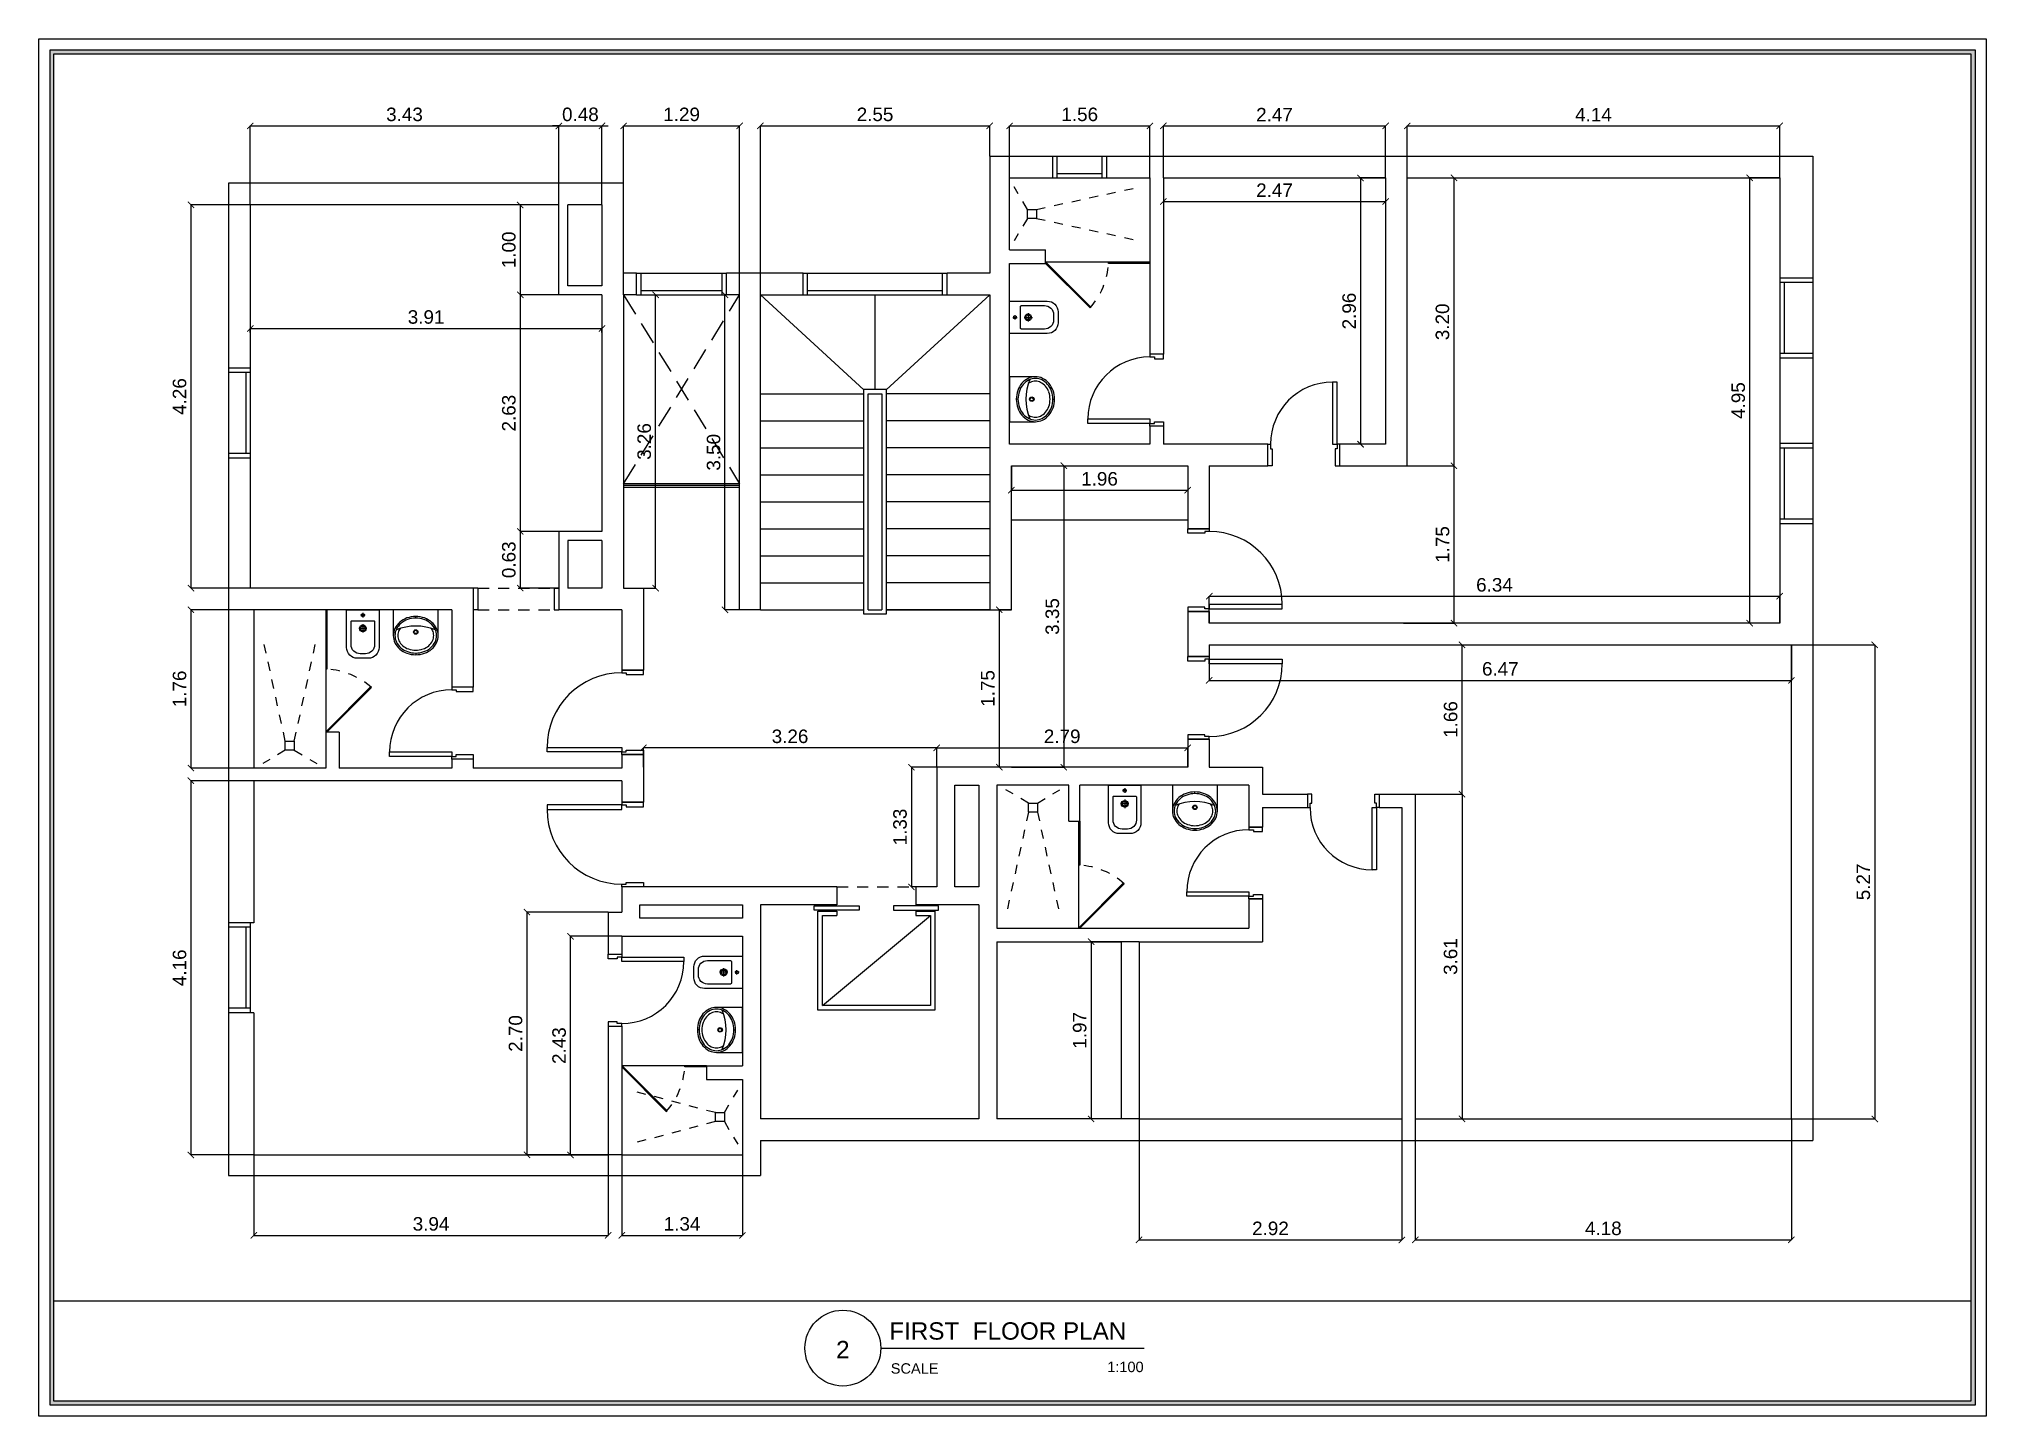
# Model space of a CAD drawing. Header units: inches. Extents: x 297.7 to 351.8, y -164.3 to -149.
# Drawn here: x 297.74 to 319.38, y -164.26 to -148.96 of the extents above; entities that cross this region are included whole.
import ezdxf
from ezdxf.enums import TextEntityAlignment as Align

# ---------------------------------------------------------------- set-up
doc = ezdxf.new("R2010")
doc.units = ezdxf.units.IN
doc.header["$MEASUREMENT"] = 0
doc.linetypes.add('HIDDEN', pattern=[0.375, 0.25, -0.125])
for name, color, linetype in [('A-FIXTURES', 15, 'Continuous'), ('A_DIM', 3, 'Continuous'), ('A_DOOR', 2, 'Continuous'), ('A_fixtures', 1, 'Continuous'), ('A_STAIR', 4, 'Continuous'), ('A_TEXT', 7, 'Continuous'), ('A_WALL', 7, 'Continuous'), ('A_WINDOW', 4, 'Continuous'), ('ara-TEXT', 172, 'Continuous'), ('TILTLE BLOCK_1', 7, 'Continuous')]:
    doc.layers.add(name, color=color, linetype=linetype)
doc.styles.add('ARIAL', font='arial.ttf')
doc.styles.get("Standard").update_dxf_attribs({"font": 'arial.ttf'})
doc.dimstyles.new('DIM VILLA', dxfattribs={"dimtxt": 0.15, "dimasz": 0.07, "dimexe": 0.18, "dimexo": 0.0625, "dimgap": 0.05, "dimtad": 1, "dimzin": 0, "dimdsep": 46, "dimtxsty": 'ARIAL', "dimblk": 'ARCHTICK', "dimcen": 0.09, "dimadec": 0, "dimazin": 0, "dimtfac": 1, "dimtix": 1, "dimtmove": 2, "dimatfit": 3, "dimfxl": 1, "dimtolj": 1, "dimtzin": 0, "dimarcsym": 0})

msp = doc.modelspace()

# ---------------------------------------------------------------- blocks, each defined once
blk = doc.blocks.new('*U401')
at = {"color": 4}
blk.add_lwpolyline([(0, 0), (-495, 495), (-503, 486), (-8, -8)], close=True, dxfattribs=at)
for points in [[(-1160, 0), (-700, 0)], [(-700, 0), (-700, -12)], [(-1160, -12), (-700, -12)]]:
    blk.add_lwpolyline(points, dxfattribs=at)
at = {"color": 8}
blk.add_lwpolyline([(-700, -12), (0, -12)], dxfattribs=at)
at = {"color": 4, "linetype": 'HIDDEN', "ltscale": 0.2}
blk.add_arc((107, -44), 808, 138.1486, 176.8514, dxfattribs=at)
blk = doc.blocks.new('A$Cc001395e')
at = {"layer": 'A_WALL', "color": 8, "linetype": 'HIDDEN', "ltscale": 0.3}
for p, q in [((-0.05, 0), (-0.3, -1.15)), ((0.05, 0), (0.3, -1.15))]:
    blk.add_line(p, q, dxfattribs=at)
for points in [[(-0.05, 0.1), (-0.3, 0.25)], [(0.05, 0.1), (0.3, 0.25)]]:
    blk.add_lwpolyline(points, dxfattribs=at)
blk.add_lwpolyline([(0.05, 0), (-0.05, 0), (-0.05, 0.1), (0.05, 0.1)], close=True, dxfattribs=at)
blk = doc.blocks.new('EVAKUO2')
at = {"layer": 'A-FIXTURES'}
for p, q in [((46, -207), (-46, -207)), ((25, -60), (-24, -60)), ((0, -35), (0, -85)), ((0, -161), (0, -254))]:
    blk.add_line(p, q, dxfattribs=at)
for points in [[(-180, -419), (-180, -7, -0.414214), (-173, 0), (173, 0, -0.414214), (180, -7), (180, -419, -0.414214), (60, -539), (-60, -539, -0.414214)], [(-130, -389), (-130, -132, -0.414214), (-120, -122), (120, -122, -0.414214), (130, -132), (130, -389, -0.414214), (30, -489), (-30, -489, -0.414214)]]:
    blk.add_lwpolyline(points, format="xyb", close=True, dxfattribs=at)
for centre, radius in [((0, -207), 37.5), ((0, -207), 26), ((0, -60), 17.5)]:
    blk.add_circle(centre, radius, dxfattribs=at)
blk = doc.blocks.new('JED-15018-A01-A-FP-TYP$0$lavator1')
blk.add_line((0, 6.125), (0, 6.875))
blk.add_lwpolyline([(0, -9.375), (0, -10.125)])
for radius in [1, 0.75]:
    blk.add_circle((0, 0), radius)
for centre, radius, start, end in [((-2.737545, -1.625), 7.262455, 154.019559, 180), ((-1.413985, -2.269984), 8.734806, 130.364537, 154.019559), ((-2.737545, -1.625), 6.512455, 154.019559, 180), ((0, -20.130179), 22.755179, 67.382743, 112.617257), ((-1.413985, -2.269984), 7.984806, 130.364537, 154.019559), ((-2.737545, -1.625), 5.262455, 154.019559, 180), ((-1.413985, -2.269984), 6.734806, 145.653193, 154.019559), ((-0.557103, -3.278081), 10.057872, 109.396225, 130.364537), ((-0.557103, -3.278081), 9.307872, 109.396225, 130.364537), ((0, -4.860392), 11.735392, 90, 109.396225), ((0, -4.860392), 10.985392, 90, 109.396225), ((0, -4.860392), 11.735392, 70.603775, 90), ((0, -4.860392), 10.985392, 70.603775, 90), ((0.557103, -3.278081), 9.307872, 49.635463, 70.603775), ((0.557103, -3.278081), 10.057872, 49.635463, 70.603775), ((1.413985, -2.269984), 7.984806, 25.980441, 49.635463), ((1.413985, -2.269984), 6.734806, 25.980441, 34.346807), ((1.413985, -2.269984), 8.734806, 25.980441, 49.635463), ((2.737545, -1.625), 5.262455, 0, 25.980441), ((2.737545, -1.625), 6.512455, 0, 25.980441), ((2.737545, -1.625), 7.262455, 0, 25.980441), ((-2.737545, -1.625), 7.262455, 180, 205.980441), ((-1.413985, -0.980016), 8.734806, 205.980441, 229.635463), ((-2.737545, -1.625), 6.512455, 180, 205.980441), ((-1.413985, -0.980016), 7.984806, 205.980441, 229.635463), ((-2.737545, -1.625), 5.262455, 180, 205.980441), ((-1.413985, -0.980016), 6.734806, 205.980441, 229.635463), ((-0.557103, 0.028081), 10.057872, 229.635463, 250.603775), ((-0.557103, 0.028081), 9.307872, 229.635463, 250.603775), ((-0.557103, 0.028081), 8.057872, 229.635463, 250.603775), ((0, 1.610392), 9.735392, 250.603775, 270), ((-0.046184, 1.610392), 9.735392, 270, 289.396225), ((0.557103, 0.028081), 8.057872, 289.396225, 310.364537), ((0.557103, 0.028081), 9.307872, 289.396225, 310.364537), ((0.557103, 0.028081), 10.057872, 289.396225, 310.364537), ((1.413985, -0.980016), 6.734806, 310.364537, 334.019559), ((1.413985, -0.980016), 7.984806, 310.364537, 334.019559), ((1.413985, -0.980016), 8.734806, 310.364537, 334.019559), ((2.737545, -1.625), 5.262455, 334.019559, 0), ((2.737545, -1.625), 6.512455, 334.019559, 0), ((2.737545, -1.625), 7.262455, 334.019559, 0), ((0, 1.610392), 11.735392, 250.603775, 270), ((0, 1.610392), 10.985392, 250.603775, 270), ((0, 1.610392), 10.985392, 270, 289.396225), ((0, 1.610392), 11.735392, 270, 289.396225)]:
    blk.add_arc(centre, radius, start, end)
blk = doc.blocks.new('A$C1c79727f')
at = {"layer": 'A-FIXTURES'}
blk.add_lwpolyline([(0.287, 0.25), (0, 0.25), (0, -0.25), (0.287, -0.25)], dxfattribs=at)
at = {"layer": 'A-FIXTURES', "xscale": 0.02500000000011639, "yscale": 0.02500000000011639, "zscale": 0.02500000000011639, "rotation": 90}
blk.add_blockref('JED-15018-A01-A-FP-TYP$0$lavator1', (0.247, 0), dxfattribs=at)
blk = doc.blocks.new('*U402')
at = {"color": 4}
blk.add_lwpolyline([(0, 0), (-495, 495), (-503, 486), (-8, -8)], close=True, dxfattribs=at)
for points in [[(-1360, 0), (-700, 0)], [(-700, 0), (-700, -12)], [(-1360, -12), (-700, -12)]]:
    blk.add_lwpolyline(points, dxfattribs=at)
at = {"color": 8}
blk.add_lwpolyline([(-700, -12), (0, -12)], dxfattribs=at)
at = {"color": 4, "linetype": 'HIDDEN', "ltscale": 0.2}
blk.add_arc((107, -44), 808, 138.1486, 176.8514, dxfattribs=at)
blk = doc.blocks.new('*U403')
at = {"color": 4}
blk.add_lwpolyline([(0, 0), (-495, 495), (-503, 486), (-8, -8)], close=True, dxfattribs=at)
for points in [[(-1190, 0), (-700, 0)], [(-700, 0), (-700, -12)], [(-1190, -12), (-700, -12)]]:
    blk.add_lwpolyline(points, dxfattribs=at)
at = {"color": 8}
blk.add_lwpolyline([(-700, -12), (0, -12)], dxfattribs=at)
at = {"color": 4, "linetype": 'HIDDEN', "ltscale": 0.2}
blk.add_arc((107, -44), 808, 138.1486, 176.8514, dxfattribs=at)
blk = doc.blocks.new('_ArchTick')
at = {"color": 0, "linetype": 'ByBlock', "const_width": 0.15}
blk.add_lwpolyline([(-0.5, -0.5), (0.5, 0.5)], dxfattribs=at)
blk = doc.blocks.new('*D404')
at = {"layer": 'A_DIM', "color": 45, "lineweight": -2}
for p, q in [((300.088, -150.801), (300.088, -149.923)), ((300.088, -149.923), (303.518, -149.923)), ((303.518, -150.801), (303.518, -149.923))]:
    blk.add_line(p, q, dxfattribs=at)
at = {"layer": 'Defpoints', "color": 0}
for p in [(303.518, -149.923), (300.088, -150.801), (303.518, -150.801)]:
    blk.add_point(p, dxfattribs=at)
at = {"layer": 'A_DIM', "color": 45, "lineweight": -2, "xscale": 0.07, "yscale": 0.07, "zscale": 0.07, "rotation": 180}
blk.add_blockref('_ArchTick', (300.088, -149.923), dxfattribs=at)
at = {"layer": 'A_DIM', "color": 45, "lineweight": -2, "xscale": 0.07, "yscale": 0.07, "zscale": 0.07}
blk.add_blockref('_ArchTick', (303.518, -149.923), dxfattribs=at)
at = {"layer": 'A_DIM', "insert": (301.803, -149.796), "char_height": 0.15, "attachment_point": 5, "style": 'ARIAL'}
blk.add_mtext('\\A1;3.43', dxfattribs=at)
blk = doc.blocks.new('*D405')
at = {"layer": 'A_DIM', "color": 45, "lineweight": -2}
for p, q in [((303.518, -149.923), (303.448, -149.923)), ((303.518, -150.801), (303.518, -149.923)), ((303.518, -149.923), (303.998, -149.923)), ((303.998, -150.801), (303.998, -149.923)), ((303.998, -149.923), (304.068, -149.923))]:
    blk.add_line(p, q, dxfattribs=at)
at = {"layer": 'Defpoints', "color": 0}
for p in [(303.998, -149.923), (303.518, -150.801), (303.998, -150.801)]:
    blk.add_point(p, dxfattribs=at)
at = {"layer": 'A_DIM', "color": 45, "lineweight": -2, "xscale": 0.07, "yscale": 0.07, "zscale": 0.07}
blk.add_blockref('_ArchTick', (303.518, -149.923), dxfattribs=at)
at = {"layer": 'A_DIM', "color": 45, "lineweight": -2, "xscale": 0.07, "yscale": 0.07, "zscale": 0.07, "rotation": 180}
blk.add_blockref('_ArchTick', (303.998, -149.923), dxfattribs=at)
at = {"layer": 'A_DIM', "insert": (303.758, -149.796), "char_height": 0.15, "attachment_point": 5, "style": 'ARIAL'}
blk.add_mtext('\\A1;0.48', dxfattribs=at)
blk = doc.blocks.new('*D406')
at = {"layer": 'A_DIM', "color": 45, "lineweight": -2}
for p, q in [((303.518, -150.801), (303.089, -150.801)), ((303.089, -150.801), (303.089, -151.801)), ((303.518, -151.801), (303.089, -151.801))]:
    blk.add_line(p, q, dxfattribs=at)
at = {"layer": 'Defpoints', "color": 0}
for p in [(303.518, -150.801), (303.089, -151.801), (303.518, -151.801)]:
    blk.add_point(p, dxfattribs=at)
at = {"layer": 'A_DIM', "color": 45, "lineweight": -2, "xscale": 0.07, "yscale": 0.07, "zscale": 0.07}
for p, rotation in [((303.089, -150.801), 90), ((303.089, -151.801), 270)]:
    blk.add_blockref('_ArchTick', p, dxfattribs=dict(at, rotation=rotation))
at = {"layer": 'A_DIM', "insert": (302.963, -151.301), "char_height": 0.15, "attachment_point": 5, "rotation": 90, "style": 'ARIAL'}
blk.add_mtext('\\A1;1.00', dxfattribs=at)
blk = doc.blocks.new('*D407')
at = {"layer": 'A_DIM', "color": 45, "lineweight": -2}
for p, q in [((303.518, -151.801), (303.089, -151.801)), ((303.089, -151.801), (303.089, -154.431)), ((303.518, -154.431), (303.089, -154.431))]:
    blk.add_line(p, q, dxfattribs=at)
at = {"layer": 'Defpoints', "color": 0}
for p in [(303.518, -151.801), (303.089, -154.431), (303.518, -154.431)]:
    blk.add_point(p, dxfattribs=at)
at = {"layer": 'A_DIM', "color": 45, "lineweight": -2, "xscale": 0.07, "yscale": 0.07, "zscale": 0.07}
for p, rotation in [((303.089, -151.801), 90), ((303.089, -154.431), 270)]:
    blk.add_blockref('_ArchTick', p, dxfattribs=dict(at, rotation=rotation))
at = {"layer": 'A_DIM', "insert": (302.963, -153.116), "char_height": 0.15, "attachment_point": 5, "rotation": 90, "style": 'ARIAL'}
blk.add_mtext('\\A1;2.63', dxfattribs=at)
blk = doc.blocks.new('*D408')
at = {"layer": 'A_DIM', "color": 45, "lineweight": -2}
for p, q in [((303.518, -154.431), (303.089, -154.431)), ((303.089, -154.431), (303.089, -155.061)), ((303.518, -155.061), (303.089, -155.061))]:
    blk.add_line(p, q, dxfattribs=at)
at = {"layer": 'Defpoints', "color": 0}
for p in [(303.518, -154.431), (303.089, -155.061), (303.518, -155.061)]:
    blk.add_point(p, dxfattribs=at)
at = {"layer": 'A_DIM', "color": 45, "lineweight": -2, "xscale": 0.07, "yscale": 0.07, "zscale": 0.07}
for p, rotation in [((303.089, -154.431), 90), ((303.089, -155.061), 270)]:
    blk.add_blockref('_ArchTick', p, dxfattribs=dict(at, rotation=rotation))
at = {"layer": 'A_DIM', "insert": (302.963, -154.746), "char_height": 0.15, "attachment_point": 5, "rotation": 90, "style": 'ARIAL'}
blk.add_mtext('\\A1;0.63', dxfattribs=at)
blk = doc.blocks.new('*D409')
at = {"layer": 'A_DIM', "color": 45, "lineweight": -2}
for p, q in [((300.088, -152.221), (300.088, -152.175)), ((300.088, -152.175), (303.998, -152.175)), ((303.998, -152.221), (303.998, -152.175))]:
    blk.add_line(p, q, dxfattribs=at)
at = {"layer": 'Defpoints', "color": 0}
for p in [(300.088, -152.221), (303.998, -152.175), (303.998, -152.221)]:
    blk.add_point(p, dxfattribs=at)
at = {"layer": 'A_DIM', "color": 45, "lineweight": -2, "xscale": 0.07, "yscale": 0.07, "zscale": 0.07, "rotation": 180}
blk.add_blockref('_ArchTick', (300.088, -152.175), dxfattribs=at)
at = {"layer": 'A_DIM', "color": 45, "lineweight": -2, "xscale": 0.07, "yscale": 0.07, "zscale": 0.07}
blk.add_blockref('_ArchTick', (303.998, -152.175), dxfattribs=at)
at = {"layer": 'A_DIM', "insert": (302.043, -152.048), "char_height": 0.15, "attachment_point": 5, "style": 'ARIAL'}
blk.add_mtext('\\A1;3.91', dxfattribs=at)
blk = doc.blocks.new('*D410')
at = {"layer": 'A_DIM', "color": 45, "lineweight": -2}
for p, q in [((300.088, -150.801), (299.429, -150.801)), ((299.429, -150.801), (299.429, -155.061)), ((300.088, -155.061), (299.429, -155.061))]:
    blk.add_line(p, q, dxfattribs=at)
at = {"layer": 'Defpoints', "color": 0}
for p in [(300.088, -150.801), (299.429, -155.061), (300.088, -155.061)]:
    blk.add_point(p, dxfattribs=at)
at = {"layer": 'A_DIM', "color": 45, "lineweight": -2, "xscale": 0.07, "yscale": 0.07, "zscale": 0.07}
for p, rotation in [((299.429, -150.801), 90), ((299.429, -155.061), 270)]:
    blk.add_blockref('_ArchTick', p, dxfattribs=dict(at, rotation=rotation))
at = {"layer": 'A_DIM', "insert": (299.303, -152.931), "char_height": 0.15, "attachment_point": 5, "rotation": 90, "style": 'ARIAL'}
blk.add_mtext('\\A1;4.26', dxfattribs=at)
blk = doc.blocks.new('*D411')
at = {"layer": 'A_DIM', "color": 45, "lineweight": -2}
for p, q in [((300.128, -155.301), (299.429, -155.301)), ((299.429, -155.301), (299.429, -157.061)), ((300.128, -157.061), (299.429, -157.061))]:
    blk.add_line(p, q, dxfattribs=at)
at = {"layer": 'Defpoints', "color": 0}
for p in [(300.128, -155.301), (299.429, -157.061), (300.128, -157.061)]:
    blk.add_point(p, dxfattribs=at)
at = {"layer": 'A_DIM', "color": 45, "lineweight": -2, "xscale": 0.07, "yscale": 0.07, "zscale": 0.07}
for p, rotation in [((299.429, -155.301), 90), ((299.429, -157.061), 270)]:
    blk.add_blockref('_ArchTick', p, dxfattribs=dict(at, rotation=rotation))
at = {"layer": 'A_DIM', "insert": (299.303, -156.181), "char_height": 0.15, "attachment_point": 5, "rotation": 90, "style": 'ARIAL'}
blk.add_mtext('\\A1;1.76', dxfattribs=at)
blk = doc.blocks.new('*D412')
at = {"layer": 'A_DIM', "color": 45, "lineweight": -2}
for p, q in [((300.128, -157.201), (299.429, -157.201)), ((299.429, -157.201), (299.429, -161.361)), ((300.128, -161.361), (299.429, -161.361))]:
    blk.add_line(p, q, dxfattribs=at)
at = {"layer": 'Defpoints', "color": 0}
for p in [(300.128, -157.201), (299.429, -161.361), (300.128, -161.361)]:
    blk.add_point(p, dxfattribs=at)
at = {"layer": 'A_DIM', "color": 45, "lineweight": -2, "xscale": 0.07, "yscale": 0.07, "zscale": 0.07}
for p, rotation in [((299.429, -157.201), 90), ((299.429, -161.361), 270)]:
    blk.add_blockref('_ArchTick', p, dxfattribs=dict(at, rotation=rotation))
at = {"layer": 'A_DIM', "insert": (299.303, -159.281), "char_height": 0.15, "attachment_point": 5, "rotation": 90, "style": 'ARIAL'}
blk.add_mtext('\\A1;4.16', dxfattribs=at)
blk = doc.blocks.new('*D413')
at = {"layer": 'A_DIM', "color": 45, "lineweight": -2}
for p, q in [((300.128, -161.361), (300.128, -162.255)), ((304.068, -161.361), (304.068, -162.255)), ((300.128, -162.255), (304.068, -162.255))]:
    blk.add_line(p, q, dxfattribs=at)
at = {"layer": 'Defpoints', "color": 0}
for p in [(300.128, -161.361), (304.068, -161.361), (304.068, -162.255)]:
    blk.add_point(p, dxfattribs=at)
at = {"layer": 'A_DIM', "color": 45, "lineweight": -2, "xscale": 0.07, "yscale": 0.07, "zscale": 0.07, "rotation": 180}
blk.add_blockref('_ArchTick', (300.128, -162.255), dxfattribs=at)
at = {"layer": 'A_DIM', "color": 45, "lineweight": -2, "xscale": 0.07, "yscale": 0.07, "zscale": 0.07}
blk.add_blockref('_ArchTick', (304.068, -162.255), dxfattribs=at)
at = {"layer": 'A_DIM', "insert": (302.098, -162.128), "char_height": 0.15, "attachment_point": 5, "style": 'ARIAL'}
blk.add_mtext('\\A1;3.94', dxfattribs=at)
blk = doc.blocks.new('*U414')
at = {"color": 4}
blk.add_lwpolyline([(0, 0), (-495, 495), (-503, 486), (-8, -8)], close=True, dxfattribs=at)
for points in [[(-940, 0), (-700, 0)], [(-700, 0), (-700, -12)], [(-940, -12), (-700, -12)]]:
    blk.add_lwpolyline(points, dxfattribs=at)
at = {"color": 8}
blk.add_lwpolyline([(-700, -12), (0, -12)], dxfattribs=at)
at = {"color": 4, "linetype": 'HIDDEN', "ltscale": 0.2}
blk.add_arc((107, -44), 808, 138.1486, 176.8514, dxfattribs=at)
blk = doc.blocks.new('*D415')
at = {"layer": 'A_DIM', "color": 45, "lineweight": -2}
for p, q in [((304.218, -161.361), (304.218, -162.255)), ((305.558, -161.361), (305.558, -162.255)), ((304.218, -162.255), (305.558, -162.255))]:
    blk.add_line(p, q, dxfattribs=at)
at = {"layer": 'Defpoints', "color": 0}
for p in [(304.218, -161.361), (305.558, -161.361), (305.558, -162.255)]:
    blk.add_point(p, dxfattribs=at)
at = {"layer": 'A_DIM', "color": 45, "lineweight": -2, "xscale": 0.07, "yscale": 0.07, "zscale": 0.07, "rotation": 180}
blk.add_blockref('_ArchTick', (304.218, -162.255), dxfattribs=at)
at = {"layer": 'A_DIM', "color": 45, "lineweight": -2, "xscale": 0.07, "yscale": 0.07, "zscale": 0.07}
blk.add_blockref('_ArchTick', (305.558, -162.255), dxfattribs=at)
at = {"layer": 'A_DIM', "insert": (304.888, -162.128), "char_height": 0.15, "attachment_point": 5, "style": 'ARIAL'}
blk.add_mtext('\\A1;1.34', dxfattribs=at)
blk = doc.blocks.new('*D416')
at = {"layer": 'A_DIM', "color": 45, "lineweight": -2}
for p, q in [((309.968, -158.991), (309.434, -158.991)), ((309.434, -158.991), (309.434, -160.961)), ((309.968, -160.961), (309.434, -160.961))]:
    blk.add_line(p, q, dxfattribs=at)
at = {"layer": 'Defpoints', "color": 0}
for p in [(309.968, -158.991), (309.434, -160.961), (309.968, -160.961)]:
    blk.add_point(p, dxfattribs=at)
at = {"layer": 'A_DIM', "color": 45, "lineweight": -2, "xscale": 0.07, "yscale": 0.07, "zscale": 0.07}
for p, rotation in [((309.434, -158.991), 90), ((309.434, -160.961), 270)]:
    blk.add_blockref('_ArchTick', p, dxfattribs=dict(at, rotation=rotation))
at = {"layer": 'A_DIM', "insert": (309.308, -159.976), "char_height": 0.15, "attachment_point": 5, "rotation": 90, "style": 'ARIAL'}
blk.add_mtext('\\A1;1.97', dxfattribs=at)
blk = doc.blocks.new('*D417')
at = {"layer": 'A_DIM', "color": 45, "lineweight": -2}
for p, q in [((309.968, -160.961), (309.968, -162.305)), ((312.888, -160.961), (312.888, -162.305)), ((309.968, -162.305), (312.888, -162.305))]:
    blk.add_line(p, q, dxfattribs=at)
at = {"layer": 'Defpoints', "color": 0}
for p in [(309.968, -160.961), (312.888, -160.961), (312.888, -162.305)]:
    blk.add_point(p, dxfattribs=at)
at = {"layer": 'A_DIM', "color": 45, "lineweight": -2, "xscale": 0.07, "yscale": 0.07, "zscale": 0.07, "rotation": 180}
blk.add_blockref('_ArchTick', (309.968, -162.305), dxfattribs=at)
at = {"layer": 'A_DIM', "color": 45, "lineweight": -2, "xscale": 0.07, "yscale": 0.07, "zscale": 0.07}
blk.add_blockref('_ArchTick', (312.888, -162.305), dxfattribs=at)
at = {"layer": 'A_DIM', "insert": (311.428, -162.178), "char_height": 0.15, "attachment_point": 5, "style": 'ARIAL'}
blk.add_mtext('\\A1;2.92', dxfattribs=at)
blk = doc.blocks.new('*D418')
at = {"layer": 'A_DIM', "color": 45, "lineweight": -2}
for p, q in [((313.038, -160.961), (313.038, -162.305)), ((317.218, -160.961), (317.218, -162.305)), ((313.038, -162.305), (317.218, -162.305))]:
    blk.add_line(p, q, dxfattribs=at)
at = {"layer": 'Defpoints', "color": 0}
for p in [(313.038, -160.961), (317.218, -160.961), (317.218, -162.305)]:
    blk.add_point(p, dxfattribs=at)
at = {"layer": 'A_DIM', "color": 45, "lineweight": -2, "xscale": 0.07, "yscale": 0.07, "zscale": 0.07, "rotation": 180}
blk.add_blockref('_ArchTick', (313.038, -162.305), dxfattribs=at)
at = {"layer": 'A_DIM', "color": 45, "lineweight": -2, "xscale": 0.07, "yscale": 0.07, "zscale": 0.07}
blk.add_blockref('_ArchTick', (317.218, -162.305), dxfattribs=at)
at = {"layer": 'A_DIM', "insert": (315.128, -162.178), "char_height": 0.15, "attachment_point": 5, "style": 'ARIAL'}
blk.add_mtext('\\A1;4.18', dxfattribs=at)
blk = doc.blocks.new('*D419')
at = {"layer": 'A_DIM', "color": 45, "lineweight": -2}
for p, q in [((317.218, -155.691), (318.145, -155.691)), ((318.145, -155.691), (318.145, -160.961)), ((317.218, -160.961), (318.145, -160.961))]:
    blk.add_line(p, q, dxfattribs=at)
at = {"layer": 'Defpoints', "color": 0}
for p in [(317.218, -155.691), (317.218, -160.961), (318.145, -160.961)]:
    blk.add_point(p, dxfattribs=at)
at = {"layer": 'A_DIM', "color": 45, "lineweight": -2, "xscale": 0.07, "yscale": 0.07, "zscale": 0.07}
for p, rotation in [((318.145, -155.691), 90), ((318.145, -160.961), 270)]:
    blk.add_blockref('_ArchTick', p, dxfattribs=dict(at, rotation=rotation))
at = {"layer": 'A_DIM', "insert": (318.018, -158.326), "char_height": 0.15, "attachment_point": 5, "rotation": 90, "style": 'ARIAL'}
blk.add_mtext('\\A1;5.27', dxfattribs=at)
blk = doc.blocks.new('*D420')
at = {"layer": 'A_DIM', "color": 45, "lineweight": -2}
for p, q in [((313.038, -155.691), (313.557, -155.691)), ((313.557, -157.351), (313.557, -155.691)), ((313.038, -157.351), (313.557, -157.351))]:
    blk.add_line(p, q, dxfattribs=at)
at = {"layer": 'Defpoints', "color": 0}
for p in [(313.038, -155.691), (313.557, -155.691), (313.038, -157.351)]:
    blk.add_point(p, dxfattribs=at)
at = {"layer": 'A_DIM', "color": 45, "lineweight": -2, "xscale": 0.07, "yscale": 0.07, "zscale": 0.07}
for p, rotation in [((313.557, -155.691), 90), ((313.557, -157.351), 270)]:
    blk.add_blockref('_ArchTick', p, dxfattribs=dict(at, rotation=rotation))
at = {"layer": 'A_DIM', "insert": (313.431, -156.521), "char_height": 0.15, "attachment_point": 5, "rotation": 90, "style": 'ARIAL'}
blk.add_mtext('\\A1;1.66', dxfattribs=at)
blk = doc.blocks.new('*D421')
at = {"layer": 'A_DIM', "color": 45, "lineweight": -2}
for p, q in [((313.038, -157.351), (313.557, -157.351)), ((313.557, -157.351), (313.557, -160.961)), ((313.038, -160.961), (313.557, -160.961))]:
    blk.add_line(p, q, dxfattribs=at)
at = {"layer": 'Defpoints', "color": 0}
for p in [(313.038, -157.351), (313.038, -160.961), (313.557, -160.961)]:
    blk.add_point(p, dxfattribs=at)
at = {"layer": 'A_DIM', "color": 45, "lineweight": -2, "xscale": 0.07, "yscale": 0.07, "zscale": 0.07}
for p, rotation in [((313.557, -157.351), 90), ((313.557, -160.961), 270)]:
    blk.add_blockref('_ArchTick', p, dxfattribs=dict(at, rotation=rotation))
at = {"layer": 'A_DIM', "insert": (313.43, -159.156), "char_height": 0.15, "attachment_point": 5, "rotation": 90, "style": 'ARIAL'}
blk.add_mtext('\\A1;3.61', dxfattribs=at)
blk = doc.blocks.new('*D422')
at = {"layer": 'A_DIM', "color": 45, "lineweight": -2}
for p, q in [((308.528, -150.501), (308.528, -149.923)), ((308.528, -149.923), (310.088, -149.923)), ((310.088, -150.501), (310.088, -149.923))]:
    blk.add_line(p, q, dxfattribs=at)
at = {"layer": 'Defpoints', "color": 0}
for p in [(310.088, -149.923), (308.528, -150.501), (310.088, -150.501)]:
    blk.add_point(p, dxfattribs=at)
at = {"layer": 'A_DIM', "color": 45, "lineweight": -2, "xscale": 0.07, "yscale": 0.07, "zscale": 0.07, "rotation": 180}
blk.add_blockref('_ArchTick', (308.528, -149.923), dxfattribs=at)
at = {"layer": 'A_DIM', "color": 45, "lineweight": -2, "xscale": 0.07, "yscale": 0.07, "zscale": 0.07}
blk.add_blockref('_ArchTick', (310.088, -149.923), dxfattribs=at)
at = {"layer": 'A_DIM', "insert": (309.308, -149.796), "char_height": 0.15, "attachment_point": 5, "style": 'ARIAL'}
blk.add_mtext('\\A1;1.56', dxfattribs=at)
blk = doc.blocks.new('*D423')
at = {"layer": 'A_DIM', "color": 45, "lineweight": -2}
for p, q in [((304.238, -151.801), (304.238, -149.923)), ((304.238, -149.923), (305.528, -149.923)), ((305.528, -151.801), (305.528, -149.923))]:
    blk.add_line(p, q, dxfattribs=at)
at = {"layer": 'Defpoints', "color": 0}
for p in [(305.528, -149.923), (304.238, -151.801), (305.528, -151.801)]:
    blk.add_point(p, dxfattribs=at)
at = {"layer": 'A_DIM', "color": 45, "lineweight": -2, "xscale": 0.07, "yscale": 0.07, "zscale": 0.07, "rotation": 180}
blk.add_blockref('_ArchTick', (304.238, -149.923), dxfattribs=at)
at = {"layer": 'A_DIM', "color": 45, "lineweight": -2, "xscale": 0.07, "yscale": 0.07, "zscale": 0.07}
blk.add_blockref('_ArchTick', (305.528, -149.923), dxfattribs=at)
at = {"layer": 'A_DIM', "insert": (304.883, -149.796), "char_height": 0.15, "attachment_point": 5, "style": 'ARIAL'}
blk.add_mtext('\\A1;1.29', dxfattribs=at)
blk = doc.blocks.new('*D424')
at = {"layer": 'A_DIM', "color": 45, "lineweight": -2}
for p, q in [((305.758, -151.801), (305.758, -149.923)), ((305.758, -149.923), (308.308, -149.923)), ((308.308, -150.261), (308.308, -149.923))]:
    blk.add_line(p, q, dxfattribs=at)
at = {"layer": 'Defpoints', "color": 0}
for p in [(308.308, -149.923), (308.308, -150.261), (305.758, -151.801)]:
    blk.add_point(p, dxfattribs=at)
at = {"layer": 'A_DIM', "color": 45, "lineweight": -2, "xscale": 0.07, "yscale": 0.07, "zscale": 0.07, "rotation": 180}
blk.add_blockref('_ArchTick', (305.758, -149.923), dxfattribs=at)
at = {"layer": 'A_DIM', "color": 45, "lineweight": -2, "xscale": 0.07, "yscale": 0.07, "zscale": 0.07}
blk.add_blockref('_ArchTick', (308.308, -149.923), dxfattribs=at)
at = {"layer": 'A_DIM', "insert": (307.033, -149.796), "char_height": 0.15, "attachment_point": 5, "style": 'ARIAL'}
blk.add_mtext('\\A1;2.55', dxfattribs=at)
blk = doc.blocks.new('*D425')
at = {"layer": 'A_DIM', "color": 45, "lineweight": -2}
for p, q in [((310.238, -150.501), (310.238, -149.923)), ((310.238, -149.923), (312.708, -149.923)), ((312.708, -150.501), (312.708, -149.923))]:
    blk.add_line(p, q, dxfattribs=at)
at = {"layer": 'Defpoints', "color": 0}
for p in [(312.708, -149.923), (310.238, -150.501), (312.708, -150.501)]:
    blk.add_point(p, dxfattribs=at)
at = {"layer": 'A_DIM', "color": 45, "lineweight": -2, "xscale": 0.07, "yscale": 0.07, "zscale": 0.07, "rotation": 180}
blk.add_blockref('_ArchTick', (310.238, -149.923), dxfattribs=at)
at = {"layer": 'A_DIM', "color": 45, "lineweight": -2, "xscale": 0.07, "yscale": 0.07, "zscale": 0.07}
blk.add_blockref('_ArchTick', (312.708, -149.923), dxfattribs=at)
at = {"layer": 'A_DIM', "insert": (311.473, -149.798), "char_height": 0.15, "attachment_point": 5, "style": 'ARIAL'}
blk.add_mtext('\\A1;2.47', dxfattribs=at)
blk = doc.blocks.new('*D426')
at = {"layer": 'A_DIM', "color": 45, "lineweight": -2}
for p, q in [((312.948, -150.501), (312.948, -149.923)), ((312.948, -149.923), (317.088, -149.923)), ((317.088, -150.501), (317.088, -149.923))]:
    blk.add_line(p, q, dxfattribs=at)
at = {"layer": 'Defpoints', "color": 0}
for p in [(317.088, -149.923), (312.948, -150.501), (317.088, -150.501)]:
    blk.add_point(p, dxfattribs=at)
at = {"layer": 'A_DIM', "color": 45, "lineweight": -2, "xscale": 0.07, "yscale": 0.07, "zscale": 0.07, "rotation": 180}
blk.add_blockref('_ArchTick', (312.948, -149.923), dxfattribs=at)
at = {"layer": 'A_DIM', "color": 45, "lineweight": -2, "xscale": 0.07, "yscale": 0.07, "zscale": 0.07}
blk.add_blockref('_ArchTick', (317.088, -149.923), dxfattribs=at)
at = {"layer": 'A_DIM', "insert": (315.018, -149.798), "char_height": 0.15, "attachment_point": 5, "style": 'ARIAL'}
blk.add_mtext('\\A1;4.14', dxfattribs=at)
blk = doc.blocks.new('*D427')
at = {"layer": 'A_DIM', "color": 45, "lineweight": -2}
for p, q in [((312.948, -150.501), (313.467, -150.501)), ((313.467, -150.501), (313.467, -153.701)), ((312.948, -153.701), (313.467, -153.701))]:
    blk.add_line(p, q, dxfattribs=at)
at = {"layer": 'Defpoints', "color": 0}
for p in [(312.948, -150.501), (312.948, -153.701), (313.467, -153.701)]:
    blk.add_point(p, dxfattribs=at)
at = {"layer": 'A_DIM', "color": 45, "lineweight": -2, "xscale": 0.07, "yscale": 0.07, "zscale": 0.07}
for p, rotation in [((313.467, -150.501), 90), ((313.467, -153.701), 270)]:
    blk.add_blockref('_ArchTick', p, dxfattribs=dict(at, rotation=rotation))
at = {"layer": 'A_DIM', "insert": (313.34, -152.101), "char_height": 0.15, "attachment_point": 5, "rotation": 90, "style": 'ARIAL'}
blk.add_mtext('\\A1;3.20', dxfattribs=at)
blk = doc.blocks.new('*D428')
at = {"layer": 'A_DIM', "color": 45, "lineweight": -2}
for p, q in [((312.948, -153.701), (313.467, -153.701)), ((313.467, -153.701), (313.467, -155.451)), ((312.907, -155.451), (313.467, -155.451))]:
    blk.add_line(p, q, dxfattribs=at)
at = {"layer": 'Defpoints', "color": 0}
for p in [(312.948, -153.701), (312.907, -155.451), (313.467, -155.451)]:
    blk.add_point(p, dxfattribs=at)
at = {"layer": 'A_DIM', "color": 45, "lineweight": -2, "xscale": 0.07, "yscale": 0.07, "zscale": 0.07}
for p, rotation in [((313.467, -153.701), 90), ((313.467, -155.451), 270)]:
    blk.add_blockref('_ArchTick', p, dxfattribs=dict(at, rotation=rotation))
at = {"layer": 'A_DIM', "insert": (313.341, -154.576), "char_height": 0.15, "attachment_point": 5, "rotation": 90, "style": 'ARIAL'}
blk.add_mtext('\\A1;1.75', dxfattribs=at)
blk = doc.blocks.new('*D429')
at = {"layer": 'A_DIM', "color": 45, "lineweight": -2}
for p, q in [((310.748, -155.691), (310.748, -156.086)), ((317.218, -155.691), (317.218, -156.086)), ((310.748, -156.086), (317.218, -156.086))]:
    blk.add_line(p, q, dxfattribs=at)
at = {"layer": 'Defpoints', "color": 0}
for p in [(310.748, -155.691), (317.218, -155.691), (317.218, -156.086)]:
    blk.add_point(p, dxfattribs=at)
at = {"layer": 'A_DIM', "color": 45, "lineweight": -2, "xscale": 0.07, "yscale": 0.07, "zscale": 0.07, "rotation": 180}
blk.add_blockref('_ArchTick', (310.748, -156.086), dxfattribs=at)
at = {"layer": 'A_DIM', "color": 45, "lineweight": -2, "xscale": 0.07, "yscale": 0.07, "zscale": 0.07}
blk.add_blockref('_ArchTick', (317.218, -156.086), dxfattribs=at)
at = {"layer": 'A_DIM', "insert": (313.983, -155.959), "char_height": 0.15, "attachment_point": 5, "style": 'ARIAL'}
blk.add_mtext('\\A1;6.47', dxfattribs=at)
blk = doc.blocks.new('*D430')
at = {"layer": 'A_DIM', "color": 45, "lineweight": -2}
for p, q in [((310.748, -155.451), (310.748, -155.151)), ((310.748, -155.151), (317.088, -155.151)), ((317.088, -155.451), (317.088, -155.151))]:
    blk.add_line(p, q, dxfattribs=at)
at = {"layer": 'Defpoints', "color": 0}
for p in [(317.088, -155.151), (310.748, -155.451), (317.088, -155.451)]:
    blk.add_point(p, dxfattribs=at)
at = {"layer": 'A_DIM', "color": 45, "lineweight": -2, "xscale": 0.07, "yscale": 0.07, "zscale": 0.07, "rotation": 180}
blk.add_blockref('_ArchTick', (310.748, -155.151), dxfattribs=at)
at = {"layer": 'A_DIM', "color": 45, "lineweight": -2, "xscale": 0.07, "yscale": 0.07, "zscale": 0.07}
blk.add_blockref('_ArchTick', (317.088, -155.151), dxfattribs=at)
at = {"layer": 'A_DIM', "insert": (313.918, -155.025), "char_height": 0.15, "attachment_point": 5, "style": 'ARIAL'}
blk.add_mtext('\\A1;6.34', dxfattribs=at)
blk = doc.blocks.new('*D431')
at = {"layer": 'A_DIM', "color": 45, "lineweight": -2}
for p, q in [((317.088, -150.501), (316.755, -150.501)), ((316.755, -155.451), (316.755, -150.501)), ((317.088, -155.451), (316.755, -155.451))]:
    blk.add_line(p, q, dxfattribs=at)
at = {"layer": 'Defpoints', "color": 0}
for p in [(316.755, -150.501), (317.088, -150.501), (317.088, -155.451)]:
    blk.add_point(p, dxfattribs=at)
at = {"layer": 'A_DIM', "color": 45, "lineweight": -2, "xscale": 0.07, "yscale": 0.07, "zscale": 0.07}
for p, rotation in [((316.755, -150.501), 90), ((316.755, -155.451), 270)]:
    blk.add_blockref('_ArchTick', p, dxfattribs=dict(at, rotation=rotation))
at = {"layer": 'A_DIM', "insert": (316.628, -152.976), "char_height": 0.15, "attachment_point": 5, "rotation": 90, "style": 'ARIAL'}
blk.add_mtext('\\A1;4.95', dxfattribs=at)
blk = doc.blocks.new('*D432')
at = {"layer": 'A_DIM', "color": 45, "lineweight": -2}
for p, q in [((312.708, -150.501), (312.429, -150.501)), ((312.429, -150.501), (312.429, -153.461)), ((312.708, -153.461), (312.429, -153.461))]:
    blk.add_line(p, q, dxfattribs=at)
at = {"layer": 'Defpoints', "color": 0}
for p in [(312.708, -150.501), (312.429, -153.461), (312.708, -153.461)]:
    blk.add_point(p, dxfattribs=at)
at = {"layer": 'A_DIM', "color": 45, "lineweight": -2, "xscale": 0.07, "yscale": 0.07, "zscale": 0.07}
for p, rotation in [((312.429, -150.501), 90), ((312.429, -153.461), 270)]:
    blk.add_blockref('_ArchTick', p, dxfattribs=dict(at, rotation=rotation))
at = {"layer": 'A_DIM', "insert": (312.303, -151.981), "char_height": 0.15, "attachment_point": 5, "rotation": 90, "style": 'ARIAL'}
blk.add_mtext('\\A1;2.96', dxfattribs=at)
blk = doc.blocks.new('*D433')
at = {"layer": 'A_DIM', "color": 45, "lineweight": -2}
for p, q in [((310.238, -150.501), (310.238, -150.763)), ((312.708, -150.501), (312.708, -150.763)), ((310.238, -150.763), (312.708, -150.763))]:
    blk.add_line(p, q, dxfattribs=at)
at = {"layer": 'Defpoints', "color": 0}
for p in [(310.238, -150.501), (312.708, -150.501), (312.708, -150.763)]:
    blk.add_point(p, dxfattribs=at)
at = {"layer": 'A_DIM', "color": 45, "lineweight": -2, "xscale": 0.07, "yscale": 0.07, "zscale": 0.07, "rotation": 180}
blk.add_blockref('_ArchTick', (310.238, -150.763), dxfattribs=at)
at = {"layer": 'A_DIM', "color": 45, "lineweight": -2, "xscale": 0.07, "yscale": 0.07, "zscale": 0.07}
blk.add_blockref('_ArchTick', (312.708, -150.763), dxfattribs=at)
at = {"layer": 'A_DIM', "insert": (311.473, -150.638), "char_height": 0.15, "attachment_point": 5, "style": 'ARIAL'}
blk.add_mtext('\\A1;2.47', dxfattribs=at)
blk = doc.blocks.new('*D434')
at = {"layer": 'A_DIM', "color": 45, "lineweight": -2}
for p, q in [((308.548, -153.701), (308.548, -153.973)), ((310.508, -153.701), (310.508, -153.973)), ((308.548, -153.973), (310.508, -153.973))]:
    blk.add_line(p, q, dxfattribs=at)
at = {"layer": 'Defpoints', "color": 0}
for p in [(308.548, -153.701), (310.508, -153.701), (310.508, -153.973)]:
    blk.add_point(p, dxfattribs=at)
at = {"layer": 'A_DIM', "color": 45, "lineweight": -2, "xscale": 0.07, "yscale": 0.07, "zscale": 0.07, "rotation": 180}
blk.add_blockref('_ArchTick', (308.548, -153.973), dxfattribs=at)
at = {"layer": 'A_DIM', "color": 45, "lineweight": -2, "xscale": 0.07, "yscale": 0.07, "zscale": 0.07}
blk.add_blockref('_ArchTick', (310.508, -153.973), dxfattribs=at)
at = {"layer": 'A_DIM', "insert": (309.528, -153.847), "char_height": 0.15, "attachment_point": 5, "style": 'ARIAL'}
blk.add_mtext('\\A1;1.96', dxfattribs=at)
blk = doc.blocks.new('*D435')
at = {"layer": 'A_DIM', "color": 45, "lineweight": -2}
for p, q in [((308.548, -153.701), (309.131, -153.701)), ((309.131, -153.701), (309.131, -157.051)), ((308.548, -157.051), (309.131, -157.051))]:
    blk.add_line(p, q, dxfattribs=at)
at = {"layer": 'Defpoints', "color": 0}
for p in [(308.548, -153.701), (308.548, -157.051), (309.131, -157.051)]:
    blk.add_point(p, dxfattribs=at)
at = {"layer": 'A_DIM', "color": 45, "lineweight": -2, "xscale": 0.07, "yscale": 0.07, "zscale": 0.07}
for p, rotation in [((309.131, -153.701), 90), ((309.131, -157.051), 270)]:
    blk.add_blockref('_ArchTick', p, dxfattribs=dict(at, rotation=rotation))
at = {"layer": 'A_DIM', "insert": (309.004, -155.376), "char_height": 0.15, "attachment_point": 5, "rotation": 90, "style": 'ARIAL'}
blk.add_mtext('\\A1;3.35', dxfattribs=at)
blk = doc.blocks.new('*D436')
at = {"layer": 'A_DIM', "color": 45, "lineweight": -2}
for p, q in [((305.528, -151.801), (305.365, -151.801)), ((305.365, -155.301), (305.365, -151.801)), ((305.528, -155.301), (305.365, -155.301))]:
    blk.add_line(p, q, dxfattribs=at)
at = {"layer": 'Defpoints', "color": 0}
for p in [(305.365, -151.801), (305.528, -151.801), (305.528, -155.301)]:
    blk.add_point(p, dxfattribs=at)
at = {"layer": 'A_DIM', "color": 45, "lineweight": -2, "xscale": 0.07, "yscale": 0.07, "zscale": 0.07}
for p, rotation in [((305.365, -151.801), 90), ((305.365, -155.301), 270)]:
    blk.add_blockref('_ArchTick', p, dxfattribs=dict(at, rotation=rotation))
at = {"layer": 'A_DIM', "insert": (305.239, -153.551), "char_height": 0.15, "attachment_point": 5, "rotation": 90, "style": 'ARIAL'}
blk.add_mtext('\\A1;3.50', dxfattribs=at)
blk = doc.blocks.new('*D437')
at = {"layer": 'A_DIM', "color": 45, "lineweight": -2}
for p, q in [((304.458, -151.801), (304.594, -151.801)), ((304.594, -155.061), (304.594, -151.801)), ((304.458, -155.061), (304.594, -155.061))]:
    blk.add_line(p, q, dxfattribs=at)
at = {"layer": 'Defpoints', "color": 0}
for p in [(304.458, -151.801), (304.594, -151.801), (304.458, -155.061)]:
    blk.add_point(p, dxfattribs=at)
at = {"layer": 'A_DIM', "color": 45, "lineweight": -2, "xscale": 0.07, "yscale": 0.07, "zscale": 0.07}
for p, rotation in [((304.594, -151.801), 90), ((304.594, -155.061), 270)]:
    blk.add_blockref('_ArchTick', p, dxfattribs=dict(at, rotation=rotation))
at = {"layer": 'A_DIM', "insert": (304.468, -153.431), "char_height": 0.15, "attachment_point": 5, "rotation": 90, "style": 'ARIAL'}
blk.add_mtext('\\A1;3.26', dxfattribs=at)
blk = doc.blocks.new('*D438')
at = {"layer": 'A_DIM', "color": 45, "lineweight": -2}
for p, q in [((307.718, -157.051), (307.718, -156.836)), ((307.718, -156.836), (310.508, -156.836)), ((310.508, -157.051), (310.508, -156.836))]:
    blk.add_line(p, q, dxfattribs=at)
at = {"layer": 'Defpoints', "color": 0}
for p in [(310.508, -156.836), (307.718, -157.051), (310.508, -157.051)]:
    blk.add_point(p, dxfattribs=at)
at = {"layer": 'A_DIM', "color": 45, "lineweight": -2, "xscale": 0.07, "yscale": 0.07, "zscale": 0.07, "rotation": 180}
blk.add_blockref('_ArchTick', (307.718, -156.836), dxfattribs=at)
at = {"layer": 'A_DIM', "color": 45, "lineweight": -2, "xscale": 0.07, "yscale": 0.07, "zscale": 0.07}
blk.add_blockref('_ArchTick', (310.508, -156.836), dxfattribs=at)
at = {"layer": 'A_DIM', "insert": (309.113, -156.709), "char_height": 0.15, "attachment_point": 5, "style": 'ARIAL'}
blk.add_mtext('\\A1;2.79', dxfattribs=at)
blk = doc.blocks.new('*D439')
at = {"layer": 'A_DIM', "color": 45, "lineweight": -2}
for p, q in [((307.718, -157.051), (307.438, -157.051)), ((307.438, -157.051), (307.438, -158.381)), ((307.718, -158.381), (307.438, -158.381))]:
    blk.add_line(p, q, dxfattribs=at)
at = {"layer": 'Defpoints', "color": 0}
for p in [(307.718, -157.051), (307.438, -158.381), (307.718, -158.381)]:
    blk.add_point(p, dxfattribs=at)
at = {"layer": 'A_DIM', "color": 45, "lineweight": -2, "xscale": 0.07, "yscale": 0.07, "zscale": 0.07}
for p, rotation in [((307.438, -157.051), 90), ((307.438, -158.381), 270)]:
    blk.add_blockref('_ArchTick', p, dxfattribs=dict(at, rotation=rotation))
at = {"layer": 'A_DIM', "insert": (307.311, -157.716), "char_height": 0.15, "attachment_point": 5, "rotation": 90, "style": 'ARIAL'}
blk.add_mtext('\\A1;1.33', dxfattribs=at)
blk = doc.blocks.new('*D440')
at = {"layer": 'A_DIM', "color": 45, "lineweight": -2}
for p, q in [((304.458, -157.051), (304.458, -156.836)), ((307.718, -156.836), (304.458, -156.836)), ((307.718, -157.051), (307.718, -156.836))]:
    blk.add_line(p, q, dxfattribs=at)
at = {"layer": 'Defpoints', "color": 0}
for p in [(304.458, -156.836), (304.458, -157.051), (307.718, -157.051)]:
    blk.add_point(p, dxfattribs=at)
at = {"layer": 'A_DIM', "color": 45, "lineweight": -2, "xscale": 0.07, "yscale": 0.07, "zscale": 0.07, "rotation": 180}
blk.add_blockref('_ArchTick', (304.458, -156.836), dxfattribs=at)
at = {"layer": 'A_DIM', "color": 45, "lineweight": -2, "xscale": 0.07, "yscale": 0.07, "zscale": 0.07}
blk.add_blockref('_ArchTick', (307.718, -156.836), dxfattribs=at)
at = {"layer": 'A_DIM', "insert": (306.088, -156.709), "char_height": 0.15, "attachment_point": 5, "style": 'ARIAL'}
blk.add_mtext('\\A1;3.26', dxfattribs=at)
blk = doc.blocks.new('*D441')
at = {"layer": 'A_DIM', "color": 45, "lineweight": -2}
for p, q in [((308.548, -155.301), (308.414, -155.301)), ((308.414, -155.301), (308.414, -157.051)), ((308.548, -157.051), (308.414, -157.051))]:
    blk.add_line(p, q, dxfattribs=at)
at = {"layer": 'Defpoints', "color": 0}
for p in [(308.548, -155.301), (308.414, -157.051), (308.548, -157.051)]:
    blk.add_point(p, dxfattribs=at)
at = {"layer": 'A_DIM', "color": 45, "lineweight": -2, "xscale": 0.07, "yscale": 0.07, "zscale": 0.07}
for p, rotation in [((308.414, -155.301), 90), ((308.414, -157.051), 270)]:
    blk.add_blockref('_ArchTick', p, dxfattribs=dict(at, rotation=rotation))
at = {"layer": 'A_DIM', "insert": (308.287, -156.176), "char_height": 0.15, "attachment_point": 5, "rotation": 90, "style": 'ARIAL'}
blk.add_mtext('\\A1;1.75', dxfattribs=at)
blk = doc.blocks.new('*D464')
at = {"layer": 'A_DIM', "color": 45, "lineweight": -2}
for p, q in [((304.218, -158.931), (303.649, -158.931)), ((303.649, -161.361), (303.649, -158.931)), ((304.218, -161.361), (303.649, -161.361))]:
    blk.add_line(p, q, dxfattribs=at)
at = {"layer": 'Defpoints', "color": 0}
for p in [(303.649, -158.931), (304.218, -158.931), (304.218, -161.361)]:
    blk.add_point(p, dxfattribs=at)
at = {"layer": 'A_DIM', "color": 45, "lineweight": -2, "xscale": 0.07, "yscale": 0.07, "zscale": 0.07}
for p, rotation in [((303.649, -158.931), 90), ((303.649, -161.361), 270)]:
    blk.add_blockref('_ArchTick', p, dxfattribs=dict(at, rotation=rotation))
at = {"layer": 'A_DIM', "insert": (303.522, -160.146), "char_height": 0.15, "attachment_point": 5, "rotation": 90, "style": 'ARIAL'}
blk.add_mtext('\\A1;2.43', dxfattribs=at)
blk = doc.blocks.new('*D465')
at = {"layer": 'A_DIM', "color": 45, "lineweight": -2}
for p, q in [((304.068, -158.661), (303.164, -158.661)), ((303.164, -158.661), (303.164, -161.361)), ((304.068, -161.361), (303.164, -161.361))]:
    blk.add_line(p, q, dxfattribs=at)
at = {"layer": 'Defpoints', "color": 0}
for p in [(304.068, -158.661), (303.164, -161.361), (304.068, -161.361)]:
    blk.add_point(p, dxfattribs=at)
at = {"layer": 'A_DIM', "color": 45, "lineweight": -2, "xscale": 0.07, "yscale": 0.07, "zscale": 0.07}
for p, rotation in [((303.164, -158.661), 90), ((303.164, -161.361), 270)]:
    blk.add_blockref('_ArchTick', p, dxfattribs=dict(at, rotation=rotation))
at = {"layer": 'A_DIM', "insert": (303.038, -160.011), "char_height": 0.15, "attachment_point": 5, "rotation": 90, "style": 'ARIAL'}
blk.add_mtext('\\A1;2.70', dxfattribs=at)
blk = doc.blocks.new('*U469')
blk.add_circle((14.06, 0), 14.06)
blk.add_circle((14.06, 0), 14.06)
at = {"layer": 'A_TEXT'}
blk.add_lwpolyline([(28.12, 0), (125.79, 0)], dxfattribs=at)
at = {"layer": 'A_TEXT', "flags": 1}
blk.add_attdef('NAME', (31.25, 3.12), '', height=7.5, dxfattribs=at)
blk.add_attdef('NUMBER', text='', height=7.5, dxfattribs=at).set_placement((14.06, -3.77), align=Align.CENTER)
at = {"layer": 'ara-TEXT', "flags": 1}
blk.add_attdef('SCALE', (31.82, -9.47), '', height=5, dxfattribs=at)
at = {"layer": 'TILTLE BLOCK_1', "flags": 1}
blk.add_attdef('1:00', text='', height=5, dxfattribs=at).set_placement((212.59, -6.97, 6.94), align=Align.MIDDLE_CENTER)

# ---------------------------------------------------------------- dimensions: what is measured, and where the dimension line sits
at = {"layer": 'A_DIM'}
for base, p1, p2, picture, middle in [((303.518, -149.923), (300.088, -150.801), (303.518, -150.801), '*D404', (301.803, -149.796)), ((303.998, -149.923), (303.518, -150.801), (303.998, -150.801), '*D405', (303.758, -149.796)), ((305.528, -149.923), (304.238, -151.801), (305.528, -151.801), '*D423', (304.883, -149.796)), ((308.308, -149.923), (305.758, -151.801), (308.308, -150.261), '*D424', (307.033, -149.796)), ((310.088, -149.923), (308.528, -150.501), (310.088, -150.501), '*D422', (309.308, -149.796)), ((312.708, -149.923), (310.238, -150.501), (312.708, -150.501), '*D425', (311.473, -149.798)), ((317.088, -149.923), (312.948, -150.501), (317.088, -150.501), '*D426', (315.018, -149.798)), ((312.708, -150.763), (310.238, -150.501), (312.708, -150.501), '*D433', (311.473, -150.638)), ((303.998, -152.175), (300.088, -152.221), (303.998, -152.221), '*D409', (302.043, -152.048)), ((310.508, -153.973), (308.548, -153.701), (310.508, -153.701), '*D434', (309.528, -153.847)), ((317.088, -155.151), (310.748, -155.451), (317.088, -155.451), '*D430', (313.918, -155.025)), ((317.218, -156.086), (310.748, -155.691), (317.218, -155.691), '*D429', (313.983, -155.959)), ((304.458, -156.836), (307.718, -157.051), (304.458, -157.051), '*D440', (306.088, -156.709)), ((310.508, -156.836), (307.718, -157.051), (310.508, -157.051), '*D438', (309.113, -156.709)), ((312.888, -162.305), (309.968, -160.961), (312.888, -160.961), '*D417', (311.428, -162.178)), ((317.218, -162.305), (313.038, -160.961), (317.218, -160.961), '*D418', (315.128, -162.178)), ((304.068, -162.255), (300.128, -161.361), (304.068, -161.361), '*D413', (302.098, -162.128)), ((305.558, -162.255), (304.218, -161.361), (305.558, -161.361), '*D415', (304.888, -162.128))]:
    dim = msp.add_linear_dim(base=base, p1=p1, p2=p2, dimstyle='DIM VILLA', dxfattribs=at)
    dim.commit()
    dim.dimension.update_dxf_attribs({"geometry": picture, "text_midpoint": middle})
for base, p1, p2, picture, middle in [((312.429, -153.461), (312.708, -150.501), (312.708, -153.461), '*D432', (312.303, -151.981)), ((313.467, -153.701), (312.948, -150.501), (312.948, -153.701), '*D427', (313.34, -152.101)), ((316.755, -150.501), (317.088, -155.451), (317.088, -150.501), '*D431', (316.628, -152.976)), ((299.429, -155.061), (300.088, -150.801), (300.088, -155.061), '*D410', (299.303, -152.931)), ((303.089, -151.801), (303.518, -150.801), (303.518, -151.801), '*D406', (302.963, -151.301)), ((303.089, -154.431), (303.518, -151.801), (303.518, -154.431), '*D407', (302.963, -153.116)), ((304.594, -151.801), (304.458, -155.061), (304.458, -151.801), '*D437', (304.468, -153.431)), ((305.365, -151.801), (305.528, -155.301), (305.528, -151.801), '*D436', (305.239, -153.551)), ((309.131, -157.051), (308.548, -153.701), (308.548, -157.051), '*D435', (309.004, -155.376)), ((313.467, -155.451), (312.948, -153.701), (312.907, -155.451), '*D428', (313.341, -154.576)), ((303.089, -155.061), (303.518, -154.431), (303.518, -155.061), '*D408', (302.963, -154.746)), ((299.429, -157.061), (300.128, -155.301), (300.128, -157.061), '*D411', (299.303, -156.181)), ((308.414, -157.051), (308.548, -155.301), (308.548, -157.051), '*D441', (308.287, -156.176)), ((313.557, -155.691), (313.038, -157.351), (313.038, -155.691), '*D420', (313.431, -156.521)), ((318.145, -160.961), (317.218, -155.691), (317.218, -160.961), '*D419', (318.018, -158.326)), ((307.438, -158.381), (307.718, -157.051), (307.718, -158.381), '*D439', (307.311, -157.716)), ((299.429, -161.361), (300.128, -157.201), (300.128, -161.361), '*D412', (299.303, -159.281)), ((313.557, -160.961), (313.038, -157.351), (313.038, -160.961), '*D421', (313.43, -159.156)), ((303.164, -161.361), (304.068, -158.661), (304.068, -161.361), '*D465', (303.038, -160.011)), ((303.649, -158.931), (304.218, -161.361), (304.218, -158.931), '*D464', (303.522, -160.146)), ((309.434, -160.961), (309.968, -158.991), (309.968, -160.961), '*D416', (309.308, -159.976))]:
    dim = msp.add_linear_dim(base=base, p1=p1, p2=p2, angle=90, dimstyle='DIM VILLA', dxfattribs=at)
    dim.commit()
    dim.dimension.update_dxf_attribs({"geometry": picture, "text_midpoint": middle})

# ---------------------------------------------------------------- hatches: boundary and pattern name
h = msp.add_hatch(color=256)
h.dxf.hatch_style = 1
h.paths.add_polyline_path([(319.214, -149.124), (319.214, -164.096), (297.907, -164.096), (297.907, -149.124)], flags=16)
h.paths.add_polyline_path([(319.259, -149.079), (319.259, -164.141), (297.863, -164.141), (297.863, -149.079)])

# ---------------------------------------------------------------- linework, layer by layer
msp.add_line((319.214, -162.985), (297.907, -162.985))
for points in [[(319.382, -148.957), (319.382, -164.263), (297.74, -164.263), (297.74, -148.957)], [(319.259, -149.079), (319.259, -164.141), (297.863, -164.141), (297.863, -149.079)], [(319.214, -149.124), (319.214, -164.096), (297.907, -164.096), (297.907, -149.124)]]:
    msp.add_lwpolyline(points, close=True)
at = {"layer": 'A-FIXTURES'}
msp.add_line((308.548, -154.301), (310.508, -154.301), dxfattribs=at)
at = {"layer": 'A_DOOR'}
for p, q in [((302.568, -155.061), (302.568, -155.301)), ((302.618, -155.061), (302.568, -155.061)), ((302.618, -155.061), (302.618, -155.301)), ((303.468, -155.061), (303.468, -155.301)), ((303.468, -155.061), (303.518, -155.061)), ((302.618, -155.301), (302.568, -155.301)), ((303.468, -155.301), (303.518, -155.301))]:
    msp.add_line(p, q, dxfattribs=at)
at = {"layer": 'A_DOOR', "linetype": 'HIDDEN', "ltscale": 0.5}
for p, q in [((302.618, -155.061), (303.468, -155.061)), ((302.618, -155.301), (303.468, -155.301))]:
    msp.add_line(p, q, dxfattribs=at)
at = {"layer": 'A_DOOR'}
for points in [[(310.088, -152.461), (310.088, -152.491), (310.138, -152.491), (310.138, -152.511), (310.238, -152.511), (310.238, -152.461)], [(312.118, -153.461), (312.168, -153.461), (312.168, -152.771), (312.118, -152.771)], [(310.088, -153.181), (310.088, -153.231), (309.398, -153.231), (309.398, -153.181)], [(310.088, -153.261), (310.088, -153.231), (310.138, -153.231), (310.138, -153.211), (310.238, -153.211), (310.238, -153.261)], [(311.398, -153.461), (311.428, -153.461), (311.428, -153.511), (311.448, -153.511), (311.448, -153.701), (311.398, -153.701)], [(312.198, -153.461), (312.168, -153.461), (312.168, -153.511), (312.148, -153.511), (312.148, -153.701), (312.198, -153.701)], [(310.748, -154.401), (310.748, -154.431), (310.698, -154.431), (310.698, -154.451), (310.508, -154.451), (310.508, -154.401)], [(310.748, -155.321), (310.748, -155.291), (310.698, -155.291), (310.698, -155.271), (310.508, -155.271), (310.508, -155.321)], [(310.748, -155.241), (310.748, -155.291), (311.558, -155.291), (311.558, -155.241)], [(304.218, -155.971), (304.218, -156.001), (304.268, -156.001), (304.268, -156.021), (304.458, -156.021), (304.458, -155.971)], [(310.748, -155.821), (310.748, -155.851), (310.698, -155.851), (310.698, -155.871), (310.508, -155.871), (310.508, -155.821)], [(310.748, -155.901), (310.748, -155.851), (311.558, -155.851), (311.558, -155.901)], [(302.328, -156.161), (302.328, -156.191), (302.378, -156.191), (302.378, -156.211), (302.568, -156.211), (302.568, -156.161)], [(302.328, -156.881), (302.328, -156.931), (301.638, -156.931), (301.638, -156.881)], [(304.218, -156.831), (304.218, -156.881), (303.388, -156.881), (303.388, -156.831)], [(304.218, -156.911), (304.218, -156.881), (304.268, -156.881), (304.268, -156.861), (304.458, -156.861), (304.458, -156.911)], [(310.748, -156.741), (310.748, -156.711), (310.698, -156.711), (310.698, -156.691), (310.508, -156.691), (310.508, -156.741)], [(302.328, -156.961), (302.328, -156.931), (302.378, -156.931), (302.378, -156.911), (302.568, -156.911), (302.568, -156.961)], [(304.218, -157.521), (304.218, -157.471), (303.388, -157.471), (303.388, -157.521)], [(304.218, -157.441), (304.218, -157.471), (304.268, -157.471), (304.268, -157.491), (304.458, -157.491), (304.458, -157.441)], [(311.838, -157.501), (311.868, -157.501), (311.868, -157.451), (311.888, -157.451), (311.888, -157.351), (311.838, -157.351)], [(312.558, -157.501), (312.608, -157.501), (312.608, -158.191), (312.558, -158.191)], [(312.638, -157.501), (312.608, -157.501), (312.608, -157.451), (312.588, -157.451), (312.588, -157.351), (312.638, -157.351)], [(311.188, -157.716), (311.188, -157.746), (311.238, -157.746), (311.238, -157.766), (311.338, -157.766), (311.338, -157.716)], [(304.218, -158.381), (304.218, -158.351), (304.268, -158.351), (304.268, -158.331), (304.458, -158.331), (304.458, -158.381)], [(311.188, -158.436), (311.188, -158.486), (310.498, -158.486), (310.498, -158.436)], [(311.188, -158.516), (311.188, -158.486), (311.238, -158.486), (311.238, -158.466), (311.338, -158.466), (311.338, -158.516)], [(304.218, -159.131), (304.218, -159.161), (304.168, -159.161), (304.168, -159.181), (304.068, -159.181), (304.068, -159.131)], [(304.218, -159.211), (304.218, -159.161), (304.908, -159.161), (304.908, -159.211)], [(304.218, -159.931), (304.218, -159.901), (304.168, -159.901), (304.168, -159.881), (304.068, -159.881), (304.068, -159.931)]]:
    msp.add_lwpolyline(points, close=True, dxfattribs=at)
for centre, radius, start, end in [((310.088, -153.181), 0.69, 90, 180), ((312.118, -153.461), 0.69, 90, 180), ((310.748, -155.241), 0.81, 0, 90), ((304.218, -156.831), 0.83, 90, 180), ((310.748, -155.901), 0.81, 270, 0), ((302.328, -156.881), 0.69, 90, 180), ((304.218, -157.521), 0.83, 180, 270), ((312.558, -157.501), 0.69, 180, 270), ((311.188, -158.436), 0.69, 90, 180), ((304.218, -159.211), 0.69, 270, 0)]:
    msp.add_arc(centre, radius, start, end, dxfattribs=at)
at = {"layer": 'A_STAIR'}
for p, q in [((305.758, -151.801), (306.908, -152.856)), ((307.033, -152.851), (307.033, -151.801)), ((308.308, -151.801), (307.158, -152.856)), ((305.758, -152.901), (306.908, -152.901)), ((306.958, -155.301), (306.958, -152.901)), ((307.108, -152.901), (307.108, -155.301)), ((308.308, -152.901), (307.158, -152.901)), ((305.758, -153.201), (306.908, -153.201)), ((308.308, -153.201), (307.158, -153.201)), ((305.758, -153.501), (306.908, -153.501)), ((308.308, -153.501), (307.158, -153.501)), ((305.758, -153.801), (306.908, -153.801)), ((308.308, -153.801), (307.158, -153.801)), ((305.758, -154.101), (306.908, -154.101)), ((308.308, -154.101), (307.158, -154.101)), ((305.758, -154.401), (306.908, -154.401)), ((308.308, -154.401), (307.158, -154.401)), ((305.758, -154.701), (306.908, -154.701)), ((308.308, -154.701), (307.158, -154.701)), ((305.758, -155.001), (306.908, -155.001)), ((308.308, -155.001), (307.158, -155.001)), ((305.758, -155.301), (306.908, -155.301)), ((306.958, -155.301), (307.108, -155.301)), ((307.158, -155.301), (308.308, -155.301)), ((308.308, -155.301), (307.158, -155.301)), ((306.448, -159.701), (307.648, -158.701)), ((306.608, -158.651), (306.608, -158.701))]:
    msp.add_line(p, q, dxfattribs=at)
at = {"layer": 'A_STAIR', "linetype": 'HIDDEN', "ltscale": 0.5}
msp.add_line((306.608, -158.381), (307.488, -158.381), dxfattribs=at)
at = {"layer": 'A_STAIR'}
for points in [[(306.908, -155.351), (306.908, -152.851), (307.158, -152.851), (307.158, -155.351)], [(306.858, -158.591), (306.858, -158.641), (306.358, -158.641), (306.358, -158.591)], [(307.238, -158.591), (307.238, -158.641), (307.738, -158.641), (307.738, -158.591)]]:
    msp.add_lwpolyline(points, close=True, dxfattribs=at)
for points in [[(306.958, -155.301), (306.958, -152.901), (307.108, -152.901), (307.108, -155.301)], [(307.488, -158.651), (307.698, -158.651), (307.698, -159.751), (306.398, -159.751), (306.398, -158.651), (306.608, -158.651)], [(307.488, -158.701), (307.648, -158.701), (307.648, -159.701), (306.448, -159.701), (306.448, -158.701), (306.608, -158.701)], [(307.488, -158.651), (307.488, -158.701)]]:
    msp.add_lwpolyline(points, dxfattribs=at)
at = {"layer": 'A_WALL'}
for p, q in [((308.308, -150.261), (308.308, -151.561)), ((308.308, -150.261), (309.008, -150.261)), ((309.008, -150.501), (309.008, -150.261)), ((309.608, -150.501), (309.608, -150.261)), ((309.608, -150.261), (317.458, -150.261)), ((317.458, -150.261), (317.458, -151.611)), ((299.848, -150.561), (299.848, -152.616)), ((304.238, -150.561), (299.848, -150.561)), ((304.238, -151.561), (304.238, -150.561)), ((308.528, -150.501), (309.008, -150.501)), ((308.528, -151.301), (308.528, -150.501)), ((309.608, -150.501), (310.088, -150.501)), ((310.088, -150.501), (310.088, -152.461)), ((310.238, -150.501), (312.708, -150.501)), ((312.948, -153.701), (312.948, -150.501)), ((312.948, -150.501), (317.088, -150.501)), ((317.088, -150.501), (317.088, -151.611)), ((300.088, -150.801), (300.088, -152.616)), ((303.518, -150.801), (300.088, -150.801)), ((303.518, -151.801), (303.518, -150.801)), ((303.998, -150.801), (303.618, -150.801)), ((303.618, -151.701), (303.618, -150.801)), ((303.998, -150.801), (303.998, -151.701)), ((308.528, -151.301), (308.928, -151.301)), ((308.528, -153.461), (308.528, -151.451)), ((308.528, -151.451), (308.928, -151.451)), ((308.928, -151.451), (308.928, -151.301)), ((303.998, -151.701), (303.618, -151.701)), ((304.383, -151.561), (304.238, -151.561)), ((304.383, -151.801), (304.383, -151.561)), ((306.233, -151.561), (305.383, -151.561)), ((305.383, -151.801), (305.383, -151.561)), ((306.233, -151.801), (306.233, -151.561)), ((308.308, -151.561), (307.833, -151.561)), ((307.833, -151.801), (307.833, -151.561)), ((317.088, -151.611), (317.458, -151.611)), ((303.998, -151.801), (303.518, -151.801)), ((303.998, -151.801), (303.998, -154.431)), ((304.238, -151.801), (304.238, -155.061)), ((304.383, -151.801), (304.238, -151.801)), ((305.528, -151.801), (305.383, -151.801)), ((305.528, -155.301), (305.528, -151.801)), ((305.758, -155.301), (305.758, -151.801)), ((305.758, -151.801), (306.233, -151.801)), ((307.833, -151.801), (308.308, -151.801)), ((308.308, -151.801), (308.308, -155.301)), ((310.238, -152.461), (310.088, -152.461)), ((317.088, -152.501), (317.458, -152.501)), ((317.088, -152.501), (317.088, -153.451)), ((317.458, -152.501), (317.458, -153.451)), ((300.088, -152.616), (299.848, -152.616)), ((310.238, -153.261), (310.088, -153.261)), ((310.088, -153.261), (310.088, -153.461)), ((300.088, -153.616), (299.848, -153.616)), ((299.848, -153.616), (299.848, -158.781)), ((300.088, -153.616), (300.088, -155.061)), ((310.088, -153.461), (308.528, -153.461)), ((311.398, -153.461), (310.238, -153.461)), ((311.398, -153.701), (311.398, -153.461)), ((312.198, -153.701), (312.198, -153.461)), ((317.088, -153.451), (317.458, -153.451)), ((308.548, -155.301), (308.548, -153.701)), ((308.548, -153.701), (310.508, -153.701)), ((310.508, -153.701), (310.508, -154.401)), ((310.748, -153.701), (310.748, -154.401)), ((310.748, -153.701), (311.398, -153.701)), ((312.198, -153.701), (312.948, -153.701)), ((305.528, -153.941), (304.238, -153.941)), ((303.518, -154.431), (303.518, -155.061)), ((303.998, -154.431), (303.518, -154.431)), ((310.748, -154.401), (310.508, -154.401)), ((317.088, -154.341), (317.458, -154.341)), ((317.088, -154.341), (317.088, -155.451)), ((317.458, -154.341), (317.458, -161.201)), ((303.998, -154.531), (303.618, -154.531)), ((303.618, -154.531), (303.618, -155.061)), ((303.998, -154.531), (303.998, -155.061)), ((302.568, -155.061), (300.088, -155.061)), ((302.568, -155.061), (302.568, -156.161)), ((303.518, -155.061), (303.518, -155.301)), ((303.518, -155.061), (303.518, -155.061)), ((303.998, -155.061), (303.618, -155.061)), ((304.238, -155.061), (304.458, -155.061)), ((304.458, -155.061), (304.458, -155.971)), ((300.128, -155.301), (300.128, -157.061)), ((302.328, -155.301), (300.128, -155.301)), ((302.328, -155.301), (302.328, -156.161)), ((304.218, -155.301), (303.518, -155.301)), ((304.218, -155.301), (304.218, -155.971)), ((305.758, -155.301), (305.528, -155.301)), ((308.308, -155.301), (308.548, -155.301)), ((310.748, -155.321), (310.508, -155.321)), ((310.508, -155.321), (310.508, -155.821)), ((310.748, -155.321), (310.748, -155.451)), ((317.088, -155.451), (310.748, -155.451)), ((310.748, -155.691), (317.218, -155.691)), ((310.748, -155.691), (310.748, -155.821)), ((317.218, -160.961), (317.218, -155.691)), ((304.218, -155.971), (304.458, -155.971)), ((310.748, -155.821), (310.508, -155.821)), ((302.568, -156.161), (302.328, -156.161)), ((300.928, -156.661), (300.928, -157.061)), ((301.078, -156.661), (300.928, -156.661)), ((301.078, -156.661), (301.078, -157.061)), ((310.748, -156.741), (310.508, -156.741)), ((310.508, -156.741), (310.508, -157.051)), ((310.748, -156.741), (310.748, -157.051)), ((300.928, -157.061), (300.128, -157.061)), ((302.328, -157.061), (301.078, -157.061)), ((302.568, -156.961), (302.328, -156.961)), ((302.328, -156.961), (302.328, -157.061)), ((302.568, -156.961), (302.568, -157.061)), ((304.218, -157.061), (302.568, -157.061)), ((304.218, -156.911), (304.458, -156.911)), ((304.218, -156.911), (304.218, -157.061)), ((304.458, -156.911), (304.458, -157.441)), ((310.508, -157.051), (307.718, -157.051)), ((307.718, -157.051), (307.718, -158.381)), ((310.748, -157.051), (311.338, -157.051)), ((311.338, -157.051), (311.338, -157.351)), ((304.218, -157.201), (300.128, -157.201)), ((300.128, -157.201), (300.128, -158.781)), ((304.218, -157.201), (304.218, -157.441)), ((308.388, -157.251), (308.388, -158.841)), ((309.188, -157.251), (308.388, -157.251)), ((309.188, -157.651), (309.188, -157.251)), ((311.188, -157.251), (309.308, -157.251)), ((309.308, -157.651), (309.308, -157.251)), ((311.188, -157.251), (311.188, -157.716)), ((304.218, -157.441), (304.458, -157.441)), ((311.338, -157.351), (311.838, -157.351)), ((311.338, -157.501), (311.838, -157.501)), ((311.338, -157.501), (311.338, -157.716)), ((311.838, -157.351), (311.838, -157.501)), ((312.638, -157.351), (312.638, -157.501)), ((312.638, -157.351), (313.038, -157.351)), ((312.638, -157.501), (312.888, -157.501)), ((312.888, -157.501), (312.888, -160.961)), ((313.038, -157.351), (313.038, -160.961)), ((313.038, -157.351), (313.038, -158.841)), ((309.188, -157.651), (309.308, -157.651)), ((311.188, -157.716), (311.338, -157.716)), ((304.218, -158.381), (304.218, -158.661)), ((306.608, -158.381), (304.218, -158.381)), ((306.608, -158.381), (306.608, -158.581)), ((307.718, -158.381), (307.488, -158.381)), ((307.488, -158.381), (307.488, -158.581)), ((305.758, -158.581), (305.758, -160.961)), ((306.608, -158.581), (305.758, -158.581)), ((308.188, -158.581), (307.488, -158.581)), ((308.188, -158.581), (308.188, -160.961)), ((311.188, -158.516), (311.338, -158.516)), ((311.188, -158.516), (311.188, -158.841)), ((311.338, -158.516), (311.338, -158.991)), ((300.128, -158.781), (299.848, -158.781)), ((304.068, -158.661), (304.068, -159.131)), ((304.068, -158.661), (304.218, -158.661)), ((308.388, -158.841), (311.188, -158.841)), ((304.218, -158.931), (304.218, -159.131)), ((304.218, -158.931), (305.558, -158.931)), ((305.558, -158.931), (305.558, -160.371)), ((308.388, -158.991), (309.768, -158.991)), ((308.388, -158.991), (308.388, -160.961)), ((309.768, -158.991), (309.768, -160.961)), ((309.968, -158.991), (309.968, -160.961)), ((309.968, -158.991), (311.338, -158.991)), ((304.068, -159.131), (304.218, -159.131)), ((300.128, -159.781), (299.848, -159.781)), ((299.848, -159.781), (299.848, -161.591)), ((300.128, -159.781), (300.128, -161.361)), ((304.068, -159.931), (304.218, -159.931)), ((304.068, -159.931), (304.068, -161.361)), ((304.218, -159.931), (304.218, -161.361)), ((305.158, -160.371), (305.558, -160.371)), ((305.158, -160.371), (305.158, -160.521)), ((305.158, -160.521), (305.558, -160.521)), ((305.558, -160.521), (305.558, -161.361)), ((308.188, -160.961), (305.758, -160.961)), ((309.768, -160.961), (308.388, -160.961)), ((309.968, -160.961), (312.888, -160.961)), ((313.038, -160.961), (317.218, -160.961)), ((305.758, -161.201), (317.458, -161.201)), ((305.758, -161.201), (305.758, -161.591)), ((300.128, -161.361), (304.068, -161.361)), ((304.218, -161.361), (305.558, -161.361)), ((299.848, -161.591), (305.758, -161.591))]:
    msp.add_line(p, q, dxfattribs=at)
at = {"layer": 'A_WALL', "color": 8, "linetype": 'HIDDEN'}
for p, q in [((304.238, -153.901), (305.528, -151.801)), ((304.238, -151.801), (305.528, -153.901))]:
    msp.add_line(p, q, dxfattribs=at)
at = {"layer": 'A_WALL', "color": 8, "linetype": 'HIDDEN', "ltscale": 0.3}
for p, q in [((305.258, -160.891), (304.308, -160.641)), ((305.258, -160.991), (304.308, -161.241))]:
    msp.add_line(p, q, dxfattribs=at)
at = {"layer": 'A_WALL'}
for points in [[(310.238, -150.501), (310.238, -152.461)], [(312.708, -150.501), (312.708, -153.461), (312.198, -153.461)], [(310.238, -153.261), (310.238, -153.461)]]:
    msp.add_lwpolyline(points, dxfattribs=at)
for points in [[(307.918, -157.251), (308.188, -157.251), (308.188, -158.381), (307.918, -158.381)], [(304.418, -158.581), (305.558, -158.581), (305.558, -158.731), (304.418, -158.731)]]:
    msp.add_lwpolyline(points, close=True, dxfattribs=at)
at = {"layer": 'A_WALL', "color": 8, "linetype": 'HIDDEN', "ltscale": 0.3}
for points in [[(305.358, -160.891), (305.508, -160.641)], [(305.358, -160.991), (305.508, -161.241)]]:
    msp.add_lwpolyline(points, dxfattribs=at)
msp.add_lwpolyline([(305.258, -160.991), (305.258, -160.891), (305.358, -160.891), (305.358, -160.991)], close=True, dxfattribs=at)
at = {"layer": 'A_WINDOW'}
for p, q in [((309.008, -150.261), (309.608, -150.261)), ((309.058, -150.501), (309.058, -150.261)), ((309.558, -150.501), (309.558, -150.261)), ((309.008, -150.501), (309.608, -150.501)), ((309.058, -150.451), (309.558, -150.451)), ((304.383, -151.561), (305.383, -151.561)), ((304.433, -151.801), (304.433, -151.561)), ((305.333, -151.801), (305.333, -151.561)), ((306.233, -151.561), (307.833, -151.561)), ((306.283, -151.801), (306.283, -151.561)), ((307.783, -151.801), (307.783, -151.561)), ((317.088, -151.611), (317.088, -152.501)), ((317.088, -151.661), (317.458, -151.661)), ((317.138, -151.661), (317.138, -152.451)), ((317.458, -151.611), (317.458, -152.501)), ((304.383, -151.801), (305.383, -151.801)), ((304.433, -151.751), (305.333, -151.751)), ((306.233, -151.801), (307.833, -151.801)), ((306.283, -151.751), (307.783, -151.751)), ((317.088, -152.451), (317.458, -152.451)), ((299.848, -152.616), (299.848, -153.616)), ((300.088, -152.666), (299.848, -152.666)), ((300.038, -152.666), (300.038, -153.566)), ((300.088, -152.616), (300.088, -153.616)), ((300.088, -153.566), (299.848, -153.566)), ((317.088, -153.451), (317.088, -154.341)), ((317.088, -153.501), (317.458, -153.501)), ((317.138, -153.501), (317.138, -154.291)), ((317.458, -153.451), (317.458, -154.341)), ((305.528, -153.901), (304.238, -153.901)), ((305.528, -153.921), (304.238, -153.921)), ((317.088, -154.291), (317.458, -154.291)), ((299.848, -158.781), (299.848, -159.781)), ((300.088, -158.831), (299.848, -158.831)), ((300.038, -158.831), (300.038, -159.731)), ((300.088, -158.781), (300.088, -159.781)), ((300.088, -159.731), (299.848, -159.731))]:
    msp.add_line(p, q, dxfattribs=at)

# ---------------------------------------------------------------- block references
at = {"color": 4, "xscale": 0.001, "yscale": 0.001, "zscale": 0.001}
for name, p, rotation in [('*U401', (308.928, -151.451), 180), ('*U402', (300.94, -156.661), 270), ('*U403', (309.308, -158.841), 270), ('*U414', (304.218, -160.383), 180)]:
    msp.add_blockref(name, p, dxfattribs=dict(at, rotation=rotation))
at = {"layer": 'A_fixtures', "xscale": 0.001, "yscale": 0.001, "zscale": 0.001}
for p, rotation in [((308.528, -152.051), 90), ((305.558, -159.331), 270)]:
    msp.add_blockref('EVAKUO2', p, dxfattribs=dict(at, rotation=rotation))
for p in [(301.34, -155.301), (309.808, -157.251)]:
    msp.add_blockref('EVAKUO2', p, dxfattribs=at)
at = {"layer": 'A_WALL'}
for name, p, rotation in [('A$Cc001395e', (308.828, -150.901), 90), ('A$C1c79727f', (301.928, -155.301), 270), ('A$Cc001395e', (300.528, -156.761), 180), ('A$C1c79727f', (310.588, -157.251), 270), ('A$C1c79727f', (305.558, -159.971), 180)]:
    msp.add_blockref(name, p, dxfattribs=dict(at, rotation=rotation))
for name, p in [('A$C1c79727f', (308.528, -152.961)), ('A$Cc001395e', (308.788, -157.551))]:
    msp.add_blockref(name, p, dxfattribs=at)
at = {"layer": 'TILTLE BLOCK_1'}
ref = msp.add_blockref('*U469', (306.254, -163.508), dxfattribs=dict(at, xscale=0.02997535082937453, yscale=0.02997535082937453, zscale=0.02997535082937453))
ref.add_attrib('1:00', '1:100', dxfattribs={"height": 0.1157}).set_placement((309.816, -163.717, 0.208), align=Align.MIDDLE_CENTER)
ref.add_attrib('NUMBER', '2', dxfattribs={"layer": 'A_TEXT', "height": 0.193}).set_placement((306.675, -163.621), align=Align.CENTER)
ref.add_attrib('SCALE', 'SCALE', (307.208, -163.792), dxfattribs={"layer": 'ara-TEXT', "color": 7, "height": 0.1157})
ref.add_attrib('NAME', 'FIRST  FLOOR PLAN', (307.191, -163.414), dxfattribs={"layer": 'A_TEXT', "height": 0.19288})

msp.set_redraw_order([(e.dxf.handle, doc.entitydb.next_handle()) for e in msp.query("TEXT MTEXT ATTDEF DIMENSION ARC_DIMENSION")])  # texts and dimensions are drawn at this point

doc.saveas('drawing.dxf')
